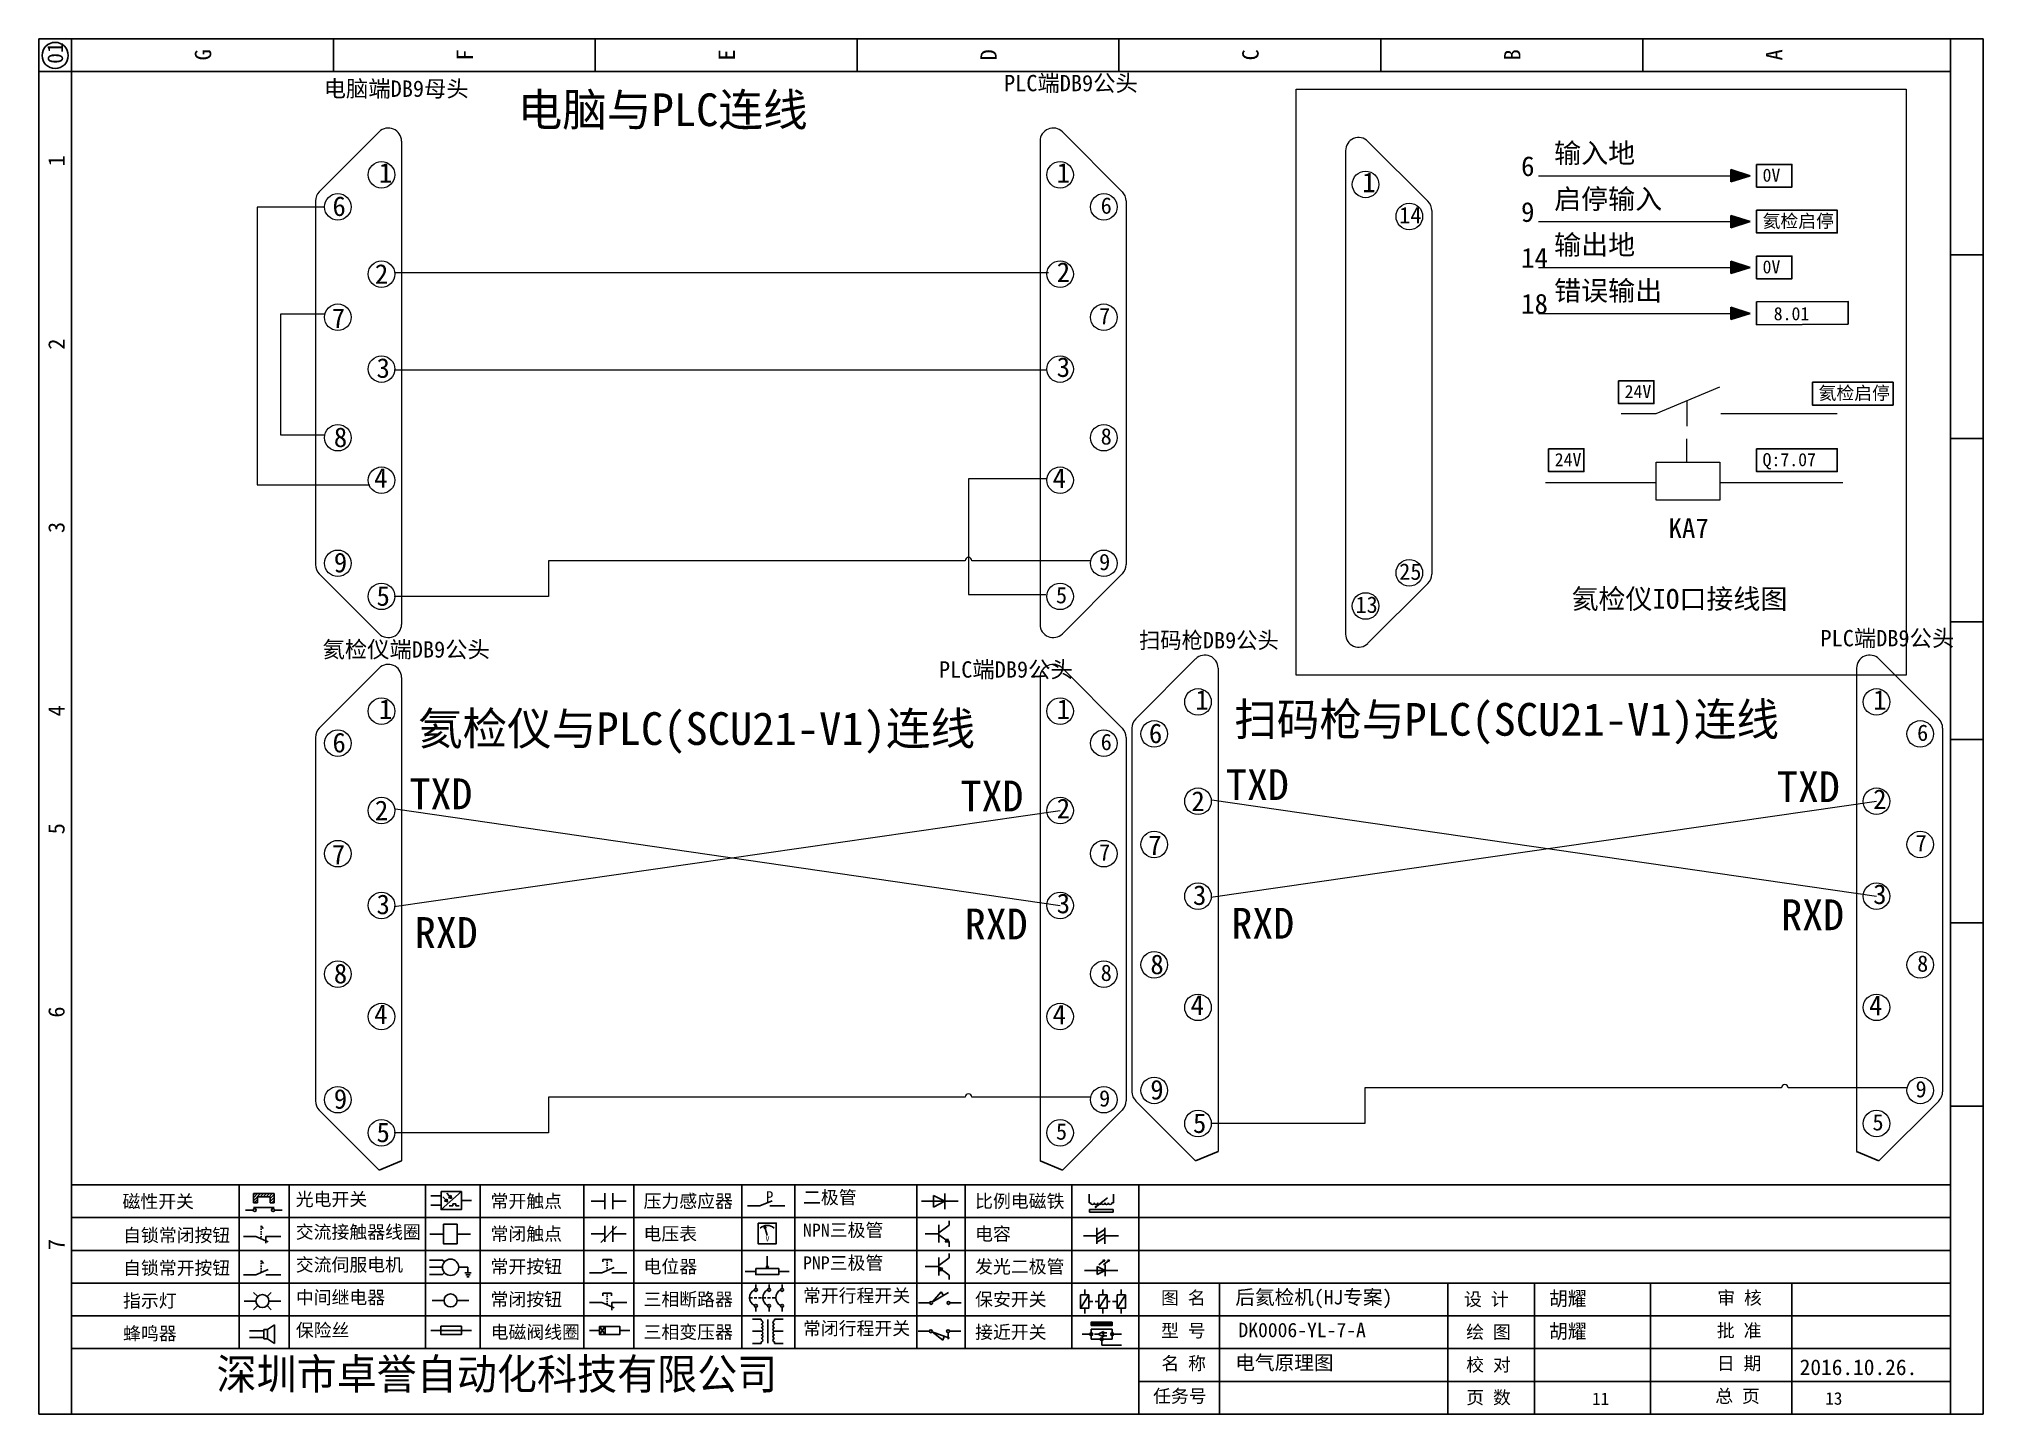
# Model space of a CAD drawing. Extents: x -5838 to -2107, y -921 to 708.
# Drawn here: x -3242.9 to -2945.9, y -785.7 to -575.7 of the extents above; entities that cross this region are included whole.
import ezdxf

# ---------------------------------------------------------------- set-up
doc = ezdxf.new("R2010")
doc.units = 0
doc.header["$MEASUREMENT"] = 0
doc.styles.add('样式 2', font='')
doc.styles.add('汉字', font='')
doc.styles.get('样式 2').set_extended_font_data('NSimSun')
doc.styles.get('汉字').set_extended_font_data('新宋体')

msp = doc.modelspace()

# ---------------------------------------------------------------- texts
at = {"linetype": 'ByBlock', "attachment_point": 1, "rotation": 90}
for s, insert, char_height, width in [('{\\fKaiTi_GB2312|b0|i0|c134|p0;01}', (-3241.63, -579.53), 2.4, 60.2542), ('{\\fKaiTi_GB2312|b0|i0|c134|p0;G}', (-3219.09, -579.02), 2.5, 5), ('{\\fKaiTi_GB2312|b0|i0|c134|p0;F}', (-3179.09, -579.02), 2.5, 5), ('{\\fKaiTi_GB2312|b0|i0|c134|p0;E}', (-3139.09, -579.02), 2.5, 5), ('{\\fKaiTi_GB2312|b0|i0|c134|p0;D}', (-3099.09, -579.02), 2.5, 5), ('{\\fKaiTi_GB2312|b0|i0|c134|p0;C}', (-3059.09, -579.02), 2.5, 5), ('{\\fKaiTi_GB2312|b0|i0|c134|p0;B}', (-3019.09, -579.02), 2.5, 5), ('{\\fKaiTi_GB2312|b0|i0|c134|p0;A}', (-2979.09, -579.02), 2.5, 5), ('{\\fKaiTi_GB2312|b0|i0|c134|p49;1}', (-3241.49, -595.19), 2.5, 11.7517), ('{\\fKaiTi_GB2312|b0|i0|c134|p49;2}', (-3241.49, -623.19), 2.5, 11.7517), ('{\\fKaiTi_GB2312|b0|i0|c134|p49;3}', (-3241.49, -651.19), 2.5, 11.7517), ('{\\fKaiTi_GB2312|b0|i0|c134|p49;4}', (-3241.49, -679.19), 2.5, 11.7517), ('{\\fKaiTi_GB2312|b0|i0|c134|p49;5}', (-3241.49, -697.19), 2.5, 11.7517), ('{\\fKaiTi_GB2312|b0|i0|c134|p49;6}', (-3241.49, -725.19), 2.5, 11.7517), ('{\\fKaiTi_GB2312|b0|i0|c134|p49;7}', (-3241.49, -760.69), 2.5, 11.7517)]:
    msp.add_mtext(s, dxfattribs=dict(at, insert=insert, char_height=char_height, width=width))
at = {"lineweight": 0, "attachment_point": 1}
for s, insert, char_height, width in [('{\\fSimSun|b0|i0|c134|p2;电脑端DB9母头}', (-3199.41, -582.08), 2.5, 25.2798), ('{\\fSimSun|b0|i0|c134|p2;PLC端DB9公头}', (-3095.48, -581.23), 2.5, 22.1916), ('{\\fSimSun|b0|i0|c134|p2;电脑与PLC连线}', (-3169.78, -584.05), 5, 74.3778), ('{\\fSimSun|b0|i0|c134|p2;氦检仪端DB9公头}', (-3199.59, -667.71), 2.5, 29.8754), ('扫码枪DB9公头', (-3074.86, -666.3), 2.5, 29.8754), ('{\\fSimSun|b0|i0|c134|p2;PLC端DB9公头}', (-2970.76, -665.99), 2.5, 35.5256), ('{\\fSimSun|b0|i0|c134|p2;PLC端DB9公头}', (-3105.42, -670.77), 2.5, 35.5256), ('扫码枪与PLC(SCU21-V1)连线', (-3060.31, -677.14), 5, 89.543), ('{\\fSimSun|b0|i0|c134|p2;氦检仪与PLC(SCU21-V1)连线}', (-3185.03, -678.55), 5, 89.543)]:
    msp.add_mtext(s, dxfattribs=dict(at, insert=insert, char_height=char_height, width=width))
at = {"color": 7, "char_height": 3.024, "attachment_point": 1}
for s, insert in [('{\\fSimSun|b0|i0|c134|p2;6}', (-3016.5, -593.65)), ('{\\fSimSun|b0|i0|c134|p2;输入地}', (-3011.45, -591.66)), ('{\\fSimSun|b0|i0|c134|p2;启停输入}', (-3011.45, -598.66)), ('{\\fSimSun|b0|i0|c134|p2;9}', (-3016.5, -600.65)), ('{\\fSimSun|b0|i0|c134|p2;输出地}', (-3011.45, -605.66)), ('{\\fSimSun|b0|i0|c134|p2;14}', (-3016.5, -607.65)), ('{\\fSimSun|b0|i0|c134|p2;18}', (-3016.5, -614.65)), ('{\\fSimSun|b0|i0|c134|p2;错误输出}', (-3011.45, -612.66)), ('KA7', (-2993.98, -648.94)), ('{\\fSimSun|b0|i0|c134|p2;氦检仪IO口接线图}', (-3008.8, -659.73))]:
    msp.add_mtext_dynamic_manual_height_columns(s, width=47.9244, gutter_width=12.5, heights=[0], dxfattribs=dict(at, insert=insert))
at = {"attachment_point": 1}
for s, insert, char_height, width in [('{\\fSimSun|b0|i0|c134|p2;1}', (-3190.98, -594.68), 3, 5.5583), ('{\\fSimSun|b0|i0|c134|p2;1}', (-3087.43, -594.68), 3, 5.5583), ('{\\fSimSun|b0|i0|c134|p2;1}', (-3040.76, -596.14), 3, 5.5583), ('{\\fSimSun|b0|i0|c134|p2;6}', (-3198.07, -599.78), 3, 5.5583), ('{\\fSimSun|b0|i0|c134|p2;6}', (-3080.72, -599.93), 2.5, 5.5583), ('{\\fSimSun|b0|i0|c134|p2;14}', (-3035.12, -601.4), 2.5, 5.5583), ('{\\fSimSun|b0|i0|c134|p2;2}', (-3191.59, -610.13), 3, 5.5583), ('{\\fSimSun|b0|i0|c134|p2;2}', (-3087.43, -609.85), 3, 5.5583), ('{\\fSimSun|b0|i0|c134|p2;7}', (-3198.17, -616.87), 3, 5.5583), ('{\\fSimSun|b0|i0|c134|p2;7}', (-3080.96, -616.8), 2.5, 5.5583), ('{\\fSimSun|b0|i0|c134|p2;3}', (-3191.34, -624.49), 3, 5.5583), ('{\\fSimSun|b0|i0|c134|p2;3}', (-3087.43, -624.35), 3, 5.5583), ('{\\fSimSun|b0|i0|c134|p2;8}', (-3197.86, -635.06), 3, 5.5583), ('{\\fSimSun|b0|i0|c134|p2;8}', (-3080.72, -635.18), 2.5, 5.5583), ('{\\fSimSun|b0|i0|c134|p2;4}', (-3191.7, -641.28), 3, 5.5583), ('{\\fSimSun|b0|i0|c134|p2;4}', (-3088.06, -641.32), 3, 5.5583), ('{\\fSimSun|b0|i0|c134|p2;9}', (-3197.86, -654.19), 3, 5.5583), ('{\\fSimSun|b0|i0|c134|p2;9}', (-3080.96, -654.36), 2.5, 5.5583), ('{\\fSimSun|b0|i0|c134|p2;25}', (-3035.12, -655.83), 2.5, 5.5583), ('{\\fSimSun|b0|i0|c134|p2;5}', (-3191.34, -659.3), 3, 5.5583), ('{\\fSimSun|b0|i0|c134|p2;5}', (-3087.55, -659.42), 2.5, 5.5583), ('{\\fSimSun|b0|i0|c134|p2;13}', (-3041.8, -660.88), 2.5, 5.5583), ('{\\fSimSun|b0|i0|c134|p2;1}', (-3190.98, -676.59), 3, 5.5583), ('{\\fSimSun|b0|i0|c134|p2;1}', (-3087.43, -676.59), 3, 5.5583), ('{\\fSimSun|b0|i0|c134|p2;1}', (-3066.26, -675.17), 3, 5.5583), ('{\\fSimSun|b0|i0|c134|p2;1}', (-2962.71, -675.17), 3, 5.5583), ('{\\fSimSun|b0|i0|c134|p2;6}', (-3198.07, -681.69), 3, 5.5583), ('{\\fSimSun|b0|i0|c134|p2;6}', (-3080.72, -681.84), 2.5, 5.5583), ('{\\fSimSun|b0|i0|c134|p2;6}', (-3073.35, -680.27), 3, 5.5583), ('{\\fSimSun|b0|i0|c134|p2;6}', (-2956, -680.43), 2.5, 5.5583), ('{\\fSimSun|b0|i0|c134|p2;2}', (-3087.43, -691.75), 3, 5.5583), ('{\\fSimSun|b0|i0|c134|p2;2}', (-3066.86, -690.62), 3, 5.5583), ('{\\fSimSun|b0|i0|c134|p2;2}', (-2962.71, -690.34), 3, 5.5583), ('{\\fSimSun|b0|i0|c134|p2;2}', (-3191.59, -692.04), 3, 5.5583), ('{\\fSimSun|b0|i0|c134|p2;7}', (-3073.45, -697.37), 3, 5.5583), ('{\\fSimSun|b0|i0|c134|p2;7}', (-2956.24, -697.29), 2.5, 5.5583), ('{\\fSimSun|b0|i0|c134|p2;7}', (-3198.17, -698.78), 3, 5.5583), ('{\\fSimSun|b0|i0|c134|p2;7}', (-3080.96, -698.71), 2.5, 5.5583), ('{\\fSimSun|b0|i0|c134|p2;3}', (-3191.34, -706.39), 3, 5.5583), ('{\\fSimSun|b0|i0|c134|p2;3}', (-3087.43, -706.25), 3, 5.5583), ('{\\fSimSun|b0|i0|c134|p2;3}', (-3066.62, -704.98), 3, 5.5583), ('{\\fSimSun|b0|i0|c134|p2;3}', (-2962.71, -704.84), 3, 5.5583), ('{\\fSimSun|b0|i0|c134|p2;8}', (-3073.13, -715.55), 3, 5.5583), ('{\\fSimSun|b0|i0|c134|p2;8}', (-2956, -715.68), 2.5, 5.5583), ('{\\fSimSun|b0|i0|c134|p2;8}', (-3197.86, -716.96), 3, 5.5583), ('{\\fSimSun|b0|i0|c134|p2;8}', (-3080.72, -717.09), 2.5, 5.5583), ('{\\fSimSun|b0|i0|c134|p2;4}', (-3191.7, -723.18), 3, 5.5583), ('{\\fSimSun|b0|i0|c134|p2;4}', (-3088.06, -723.23), 3, 5.5583), ('{\\fSimSun|b0|i0|c134|p2;4}', (-3066.98, -721.77), 3, 5.5583), ('{\\fSimSun|b0|i0|c134|p2;4}', (-2963.34, -721.82), 3, 5.5583), ('{\\fSimSun|b0|i0|c134|p2;9}', (-3197.86, -736.1), 3, 5.5583), ('{\\fSimSun|b0|i0|c134|p2;9}', (-3080.96, -736.27), 2.5, 5.5583), ('{\\fSimSun|b0|i0|c134|p2;9}', (-3073.14, -734.69), 3, 5.5583), ('{\\fSimSun|b0|i0|c134|p2;9}', (-2956.24, -734.86), 2.5, 5.5583), ('{\\fSimSun|b0|i0|c134|p2;5}', (-3191.34, -741.21), 3, 5.5583), ('{\\fSimSun|b0|i0|c134|p2;5}', (-3087.55, -741.33), 2.5, 5.5583), ('{\\fSimSun|b0|i0|c134|p2;5}', (-3066.62, -739.8), 3, 5.5583), ('{\\fSimSun|b0|i0|c134|p2;5}', (-2962.82, -739.91), 2.5, 5.5583), ('胡耀', (-3012.22, -766.98), 2.2, 75.3177), ('胡耀', (-3012.22, -771.98), 2.2, 75.3177), ('{\\fKaiTi_GB2312|b0|i0|c134|p49;电气原理图}', (-3060.15, -776.78), 2.2, 75.3177), ('{\\fKaiTi_GB2312|b0|i0|c134|p49;2016.10.26.}', (-2973.94, -777.37), 2.4, 60.2542), ('{\\fKaiTi_GB2312|b0|i0|c134|p49;11}', (-3005.65, -782.43), 1.92, 75.3177), ('{\\fKaiTi_GB2312|b0|i0|c134|p49;13}', (-2970.03, -782.38), 1.92, 75.3177)]:
    msp.add_mtext(s, dxfattribs=dict(at, insert=insert, char_height=char_height, width=width))
for s, insert, char_height, width, style in [('0V', (-2979.61, -595.54), 2, 11.5248, '样式 2'), ('氦检启停', (-2979.61, -602.54), 2, 11.5248, '样式 2'), ('0V', (-2979.61, -609.54), 2, 11.5248, '样式 2'), ('8.01', (-2977.91, -616.69), 2, 11.5248, '样式 2'), ('24V', (-3000.68, -628.59), 2, 11.5248, '样式 2'), ('氦检启停', (-2971.06, -628.81), 2, 11.5248, '样式 2'), ('24V', (-3011.36, -638.98), 2, 11.5248, '样式 2'), ('Q:7.07', (-2979.61, -638.98), 2, 11.5248, '样式 2'), ('后氦检机(HJ专案)', (-3060.15, -766.79), 2.2, 75.3177, '汉字'), ('{\\fKaiTi_GB2312|b0|i0|c134|p49;DK0006-YL-7-A}', (-3059.67, -771.79), 2.2, 75.3177, '汉字')]:
    msp.add_mtext(s, dxfattribs=dict(at, insert=insert, char_height=char_height, width=width, style=style))
at = {"color": 0, "lineweight": -2, "attachment_point": 1}
for s, insert, char_height, width in [('TXD', (-3186.3, -688.66), 4.706, 12.1004), ('TXD', (-3102.13, -688.99), 4.706, 12.1004), ('TXD', (-3061.58, -687.25), 4.706, 12.1004), ('TXD', (-2977.41, -687.58), 4.706, 12.1004), ('RXD', (-3101.48, -708.54), 4.706, 12.1004), ('RXD', (-3060.76, -708.43), 4.706, 12.1004), ('RXD', (-2976.76, -707.13), 4.706, 12.1004), ('RXD', (-3185.49, -709.84), 4.706, 12.1004), ('深圳市卓誉自动化科技有限公司', (-3215.78, -777.26), 4.7064, 96.1138)]:
    msp.add_mtext(s, dxfattribs=dict(at, insert=insert, char_height=char_height, width=width))
at = {"char_height": 2, "attachment_point": 1, "style": '汉字'}
for s, insert in [('{\\fKaiTi_GB2312|b0|i0|c134|p49;二极管}', (-3126.19, -751.64)), ('{\\fKaiTi_GB2312|b0|i0|c134|p49;磁性开关}', (-3230.14, -752.26)), ('{\\fKaiTi_GB2312|b0|i0|c134|p49;光电开关}', (-3203.67, -751.92)), ('{\\fKaiTi_GB2312|b0|i0|c134|p49;常开触点}', (-3173.91, -752.21)), ('{\\fKaiTi_GB2312|b0|i0|c134|p49;压力感应器}', (-3150.55, -752.2)), ('{\\fKaiTi_GB2312|b0|i0|c134|p49;比例电磁铁}', (-3099.9, -752.21)), ('{\\fKaiTi_GB2312|b0|i0|c134|p49;自锁常闭按钮}', (-3230.06, -757.42)), ('{\\fKaiTi_GB2312|b0|i0|c134|p49;交流接触器线圈}', (-3203.67, -756.92)), ('{\\fKaiTi_GB2312|b0|i0|c134|p49;常闭触点}', (-3173.91, -757.21)), ('{\\fKaiTi_GB2312|b0|i0|c134|p49;电压表}', (-3150.55, -757.2)), ('{\\fKaiTi_GB2312|b0|i0|c134|p49;NPN三极管}', (-3126.19, -756.64)), ('{\\fKaiTi_GB2312|b0|i0|c134|p49;电容}', (-3099.9, -757.21)), ('{\\fKaiTi_GB2312|b0|i0|c134|p49;自锁常开按钮}', (-3230.06, -762.42)), ('{\\fKaiTi_GB2312|b0|i0|c134|p49;交流伺服电机}', (-3203.67, -761.92)), ('{\\fKaiTi_GB2312|b0|i0|c134|p49;常开按钮}', (-3173.91, -762.21)), ('{\\fKaiTi_GB2312|b0|i0|c134|p49;电位器}', (-3150.55, -762.2)), ('{\\fKaiTi_GB2312|b0|i0|c134|p49;PNP三极管}', (-3126.19, -761.64)), ('{\\fKaiTi_GB2312|b0|i0|c134|p49;发光二极管}', (-3099.9, -762.21)), ('{\\fKaiTi_GB2312|b0|i0|c134|p49;指示灯}', (-3230.06, -767.42)), ('{\\fKaiTi_GB2312|b0|i0|c134|p49;中间继电器}', (-3203.67, -766.92)), ('{\\fKaiTi_GB2312|b0|i0|c134|p49;常闭按钮}', (-3173.91, -767.21)), ('{\\fKaiTi_GB2312|b0|i0|c134|p49;三相断路器}', (-3150.55, -767.2)), ('{\\fKaiTi_GB2312|b0|i0|c134|p49;常开行程开关}', (-3126.19, -766.64)), ('{\\fKaiTi_GB2312|b0|i0|c134|p49;保安开关}', (-3099.9, -767.21)), ('{\\fKaiTi_GB2312|b0|i0|c134|p0;图 名}', (-3071.5, -766.98)), ('{\\fKaiTi_GB2312|b0|i0|c134|p0;设 计}', (-3025.21, -767.19)), ('{\\fKaiTi_GB2312|b0|i0|c134|p0;审 核}', (-2986.53, -766.98)), ('{\\fKaiTi_GB2312|b0|i0|c134|p49;蜂鸣器}', (-3230.06, -772.42)), ('{\\fKaiTi_GB2312|b0|i0|c134|p49;保险丝}', (-3203.67, -771.92)), ('{\\fKaiTi_GB2312|b0|i0|c134|p49;电磁阀线圈}', (-3173.91, -772.21)), ('{\\fKaiTi_GB2312|b0|i0|c134|p49;三相变压器}', (-3150.55, -772.2)), ('{\\fKaiTi_GB2312|b0|i0|c134|p49;常闭行程开关}', (-3126.19, -771.64)), ('{\\fKaiTi_GB2312|b0|i0|c134|p49;接近开关}', (-3099.9, -772.21)), ('{\\fKaiTi_GB2312|b0|i0|c134|p0;型 号}', (-3071.5, -771.98)), ('{\\fKaiTi_GB2312|b0|i0|c134|p0;绘 图}', (-3024.88, -772.19)), ('{\\fKaiTi_GB2312|b0|i0|c134|p0;批 准}', (-2986.6, -771.98)), ('{\\fKaiTi_GB2312|b0|i0|c134|p0;名 称}', (-3071.45, -776.98)), ('{\\fKaiTi_GB2312|b0|i0|c134|p0;校 对}', (-3024.88, -777.19)), ('{\\fKaiTi_GB2312|b0|i0|c134|p0;日 期}', (-2986.6, -776.98)), ('{\\fKaiTi_GB2312|b0|i0|c134|p0;任务号}', (-3072.72, -781.98)), ('{\\fKaiTi_GB2312|b0|i0|c134|p0;页 数}', (-3024.88, -782.19)), ('{\\fKaiTi_GB2312|b0|i0|c134|p0;总 页}', (-2986.83, -781.98))]:
    msp.add_mtext(s, dxfattribs=dict(at, insert=insert))

# ---------------------------------------------------------------- blocks, each defined once
blk = doc.blocks.new('磁性开关')
at = {"linetype": 'ByBlock'}
h = blk.add_hatch(dxfattribs=at)
h.set_pattern_fill('ANSI31', color=256, scale=0.1, style=0)
h.set_pattern_definition([(45, (0, 0), (-0.224506403, 0.224506403), [])])
h.paths.add_polyline_path([(-1907.69, -775.29), (-1910.88, -775.29), (-1910.88, -776.69), (-1910.25, -776.69), (-1910.25, -775.79), (-1908.31, -775.79), (-1908.31, -776.69), (-1907.69, -776.69)])
for p, q in [((-1910.91, -777.81), (-1912.09, -777.81)), ((-1910.88, -776.69), (-1910.88, -775.29)), ((-1910.88, -775.29), (-1907.69, -775.29)), ((-1910.88, -776.69), (-1910.25, -776.69)), ((-1910.88, -777.39), (-1907.69, -777.39)), ((-1910.25, -776.69), (-1910.25, -775.79)), ((-1910.25, -775.79), (-1908.31, -775.79)), ((-1908.31, -776.69), (-1908.31, -775.79)), ((-1908.31, -776.69), (-1907.69, -776.69)), ((-1907.69, -775.29), (-1907.69, -776.69)), ((-1907.66, -777.81), (-1906.48, -777.81))]:
    blk.add_line(p, q, dxfattribs=at)
for centre in [(-1910.68, -777.81), (-1907.88, -777.81)]:
    blk.add_circle(centre, 0.225, dxfattribs=at)
blk = doc.blocks.new('*U114')
at = {"linetype": 'ByBlock'}
for p, q in [((-1909.23, -780.45), (-1909.23, -780.67)), ((-1909.23, -780.45), (-1908.92, -780.84)), ((-1909.23, -780.84), (-1909.23, -781.05)), ((-1911.92, -782.07), (-1910.06, -782.07)), ((-1910.06, -782.07), (-1908.18, -782.88)), ((-1909.23, -781.23), (-1909.23, -781.44)), ((-1909.23, -781.61), (-1909.23, -781.83)), ((-1909.23, -782), (-1909.23, -782.21)), ((-1909.23, -782.38), (-1909.23, -782.43)), ((-1908.52, -783.07), (-1908.52, -782.07)), ((-1906.25, -782.07), (-1908.52, -782.07))]:
    blk.add_line(p, q, dxfattribs=at)
blk = doc.blocks.new('*U115')
at = {"linetype": 'ByBlock'}
for p, q in [((-1911.92, -792.89), (-1910.06, -792.89)), ((-1910.06, -792.89), (-1908.18, -792.08)), ((-1908.88, -791.17), (-1909.23, -790.71)), ((-1909.23, -790.71), (-1909.23, -790.92)), ((-1909.23, -791.09), (-1909.23, -791.31)), ((-1909.23, -791.48), (-1909.23, -791.69)), ((-1909.23, -791.86), (-1909.23, -792.08)), ((-1909.23, -792.25), (-1909.23, -792.47)), ((-1906.25, -792.89), (-1908.52, -792.89))]:
    blk.add_line(p, q, dxfattribs=at)
blk = doc.blocks.new('蜂鸣器')
at = {"linetype": 'ByBlock'}
for p, q in [((-1907.17, -795.53), (-1908.25, -796.26)), ((-1907.17, -795.53), (-1907.17, -798.41)), ((-1908.8, -796.48), (-1911.01, -796.48)), ((-1908.8, -797.46), (-1911.01, -797.46)), ((-1908.25, -796.26), (-1908.8, -796.26)), ((-1908.8, -797.68), (-1908.8, -796.26)), ((-1908.25, -797.68), (-1908.8, -797.68)), ((-1908.25, -797.68), (-1908.25, -796.26)), ((-1907.17, -798.41), (-1908.25, -797.68))]:
    blk.add_line(p, q, dxfattribs=at)
blk = doc.blocks.new('指示灯')
at = {"linetype": 'ByBlock'}
for p, q in [((-1854.25, -776.92), (-1856.06, -776.92)), ((-1854.62, -775.59), (-1853.97, -776.23)), ((-1854.62, -778.25), (-1853.97, -777.61)), ((-1851.9, -775.59), (-1852.54, -776.23)), ((-1851.9, -778.25), (-1852.54, -777.61)), ((-1852.26, -776.92), (-1850.45, -776.92))]:
    blk.add_line(p, q, dxfattribs=at)
blk.add_circle((-1853.26, -776.92), 0.992, dxfattribs=at)
blk = doc.blocks.new('光电开关')
at = {"linetype": 'ByBlock'}
h = blk.add_hatch(dxfattribs=at)
h.set_pattern_fill('ANSI31', color=256, scale=0.01, style=0)
h.set_pattern_definition([(45, (0.172267, 0), (-0.0224506403, 0.0224506403), [])])
h.paths.add_polyline_path([(-1882.44, -776.34), (-1882.5, -775.91), (-1882.68, -776.07)])
h.paths.add_polyline_path([(-1882.44, -776.34), (-1882.68, -776.07), (-1882.86, -776.23)])
h.paths.add_polyline_path([(-1883.11, -776.45), (-1883.29, -776.61), (-1883.05, -776.88)])
h.paths.add_polyline_path([(-1883.29, -776.61), (-1883.47, -776.77), (-1883.05, -776.88)])
for p, q in [((-1884.01, -775.96), (-1885.56, -775.96)), ((-1884.01, -777.39), (-1885.56, -777.39)), ((-1880.91, -775.3), (-1884.01, -778.05)), ((-1883.75, -776.09), (-1883.05, -776.88)), ((-1883.11, -776.45), (-1883.47, -776.77)), ((-1883.05, -776.88), (-1883.47, -776.77)), ((-1883.14, -775.55), (-1882.44, -776.34)), ((-1883.05, -776.88), (-1883.11, -776.45)), ((-1882.5, -775.91), (-1882.86, -776.23)), ((-1882.44, -776.34), (-1882.86, -776.23)), ((-1882.78, -777.47), (-1882.23, -777.47)), ((-1882.44, -776.34), (-1882.5, -775.91)), ((-1882.23, -777.47), (-1882.23, -777.14)), ((-1882.23, -777.14), (-1881.78, -777.14)), ((-1881.78, -777.47), (-1881.78, -777.14)), ((-1881.23, -777.47), (-1881.78, -777.47)), ((-1879.37, -776.67), (-1880.91, -776.67))]:
    blk.add_line(p, q, dxfattribs=at)
blk.add_lwpolyline([(-1884.01, -775.3), (-1880.91, -775.3), (-1880.91, -778.05), (-1884.01, -778.05)], close=True, dxfattribs=at)
blk = doc.blocks.new('交流接触器线圈')
at = {"linetype": 'ByBlock'}
for p, q in [((-1880.82, -781.77), (-1882.87, -781.77)), ((-1878.72, -781.77), (-1876.67, -781.77))]:
    blk.add_line(p, q, dxfattribs=at)
blk.add_lwpolyline([(-1880.82, -780.28), (-1878.72, -780.28), (-1878.72, -783.26), (-1880.82, -783.26)], close=True, dxfattribs=at)
blk = doc.blocks.new('交流伺服电机')
at = {"linetype": 'ByBlock'}
for p, q in [((-1880.97, -785.75), (-1882.94, -785.75)), ((-1880.97, -786.85), (-1882.94, -786.85)), ((-1880.97, -785.75), (-1880.65, -786.03)), ((-1878.49, -786.85), (-1877.07, -786.85)), ((-1877.07, -786.85), (-1877.07, -787.72)), ((-1880.97, -787.94), (-1882.94, -787.94)), ((-1880.97, -787.94), (-1880.65, -787.67)), ((-1877.54, -787.72), (-1876.59, -787.72)), ((-1877.38, -788.01), (-1876.75, -788.01)), ((-1877.23, -788.29), (-1876.9, -788.29))]:
    blk.add_line(p, q, dxfattribs=at)
blk.add_circle((-1879.73, -786.85), 1.24, dxfattribs=at)
blk = doc.blocks.new('中间继电器')
at = {"linetype": 'ByBlock'}
for p, q in [((-1880.72, -791.92), (-1882.54, -791.92)), ((-1878.74, -791.92), (-1876.92, -791.92))]:
    blk.add_line(p, q, dxfattribs=at)
blk.add_circle((-1879.73, -791.92), 0.992, dxfattribs=at)
blk = doc.blocks.new('保险丝')
at = {"linetype": 'ByBlock'}
blk.add_line((-1882.72, -796.49), (-1876.55, -796.49), dxfattribs=at)
blk.add_lwpolyline([(-1881.2, -795.86), (-1878.06, -795.86), (-1878.06, -797.12), (-1881.2, -797.12)], close=True, dxfattribs=at)
blk = doc.blocks.new('常开按钮')
at = {"linetype": 'ByBlock'}
for p, q in [((-1910.06, -787.73), (-1908.18, -786.93)), ((-1909.9, -785.68), (-1908.56, -785.68)), ((-1909.9, -785.68), (-1909.9, -786.07)), ((-1909.23, -785.68), (-1909.23, -785.89)), ((-1909.23, -786.06), (-1909.23, -786.28)), ((-1909.23, -786.45), (-1909.23, -786.67)), ((-1909.23, -786.84), (-1909.23, -787.05)), ((-1908.56, -785.68), (-1908.56, -786.07)), ((-1911.92, -787.73), (-1910.06, -787.73)), ((-1909.23, -787.22), (-1909.23, -787.38)), ((-1906.25, -787.73), (-1908.52, -787.73))]:
    blk.add_line(p, q, dxfattribs=at)
blk = doc.blocks.new('常开触点')
at = {"linetype": 'ByBlock'}
for p, q in [((-1853.82, -782.99), (-1853.82, -780.56)), ((-1852.6, -782.99), (-1852.6, -780.56)), ((-1853.82, -781.77), (-1855.88, -781.77)), ((-1852.6, -781.77), (-1850.55, -781.77))]:
    blk.add_line(p, q, dxfattribs=at)
blk = doc.blocks.new('常闭触点')
at = {"linetype": 'ByBlock'}
for p, q in [((-1853.82, -786.77), (-1855.88, -786.77)), ((-1852.01, -785.66), (-1854.43, -788.1)), ((-1853.82, -787.99), (-1853.82, -785.56)), ((-1852.6, -787.99), (-1852.6, -785.56)), ((-1852.6, -786.77), (-1850.55, -786.77))]:
    blk.add_line(p, q, dxfattribs=at)
blk = doc.blocks.new('常闭按钮')
at = {"linetype": 'ByBlock'}
for p, q in [((-1856.13, -792.28), (-1854.28, -792.28)), ((-1854.28, -792.28), (-1852.4, -793.09)), ((-1854.11, -790.83), (-1852.77, -790.83)), ((-1854.11, -790.83), (-1854.11, -791.22)), ((-1853.44, -790.83), (-1853.44, -791.04)), ((-1853.44, -791.21), (-1853.44, -791.43)), ((-1853.44, -791.6), (-1853.44, -791.82)), ((-1853.44, -791.99), (-1853.44, -792.2)), ((-1853.44, -792.37), (-1853.44, -792.53)), ((-1852.77, -790.83), (-1852.77, -791.22)), ((-1850.47, -792.28), (-1852.73, -792.28)), ((-1852.73, -792.28), (-1852.73, -793.43))]:
    blk.add_line(p, q, dxfattribs=at)
blk = doc.blocks.new('电磁阀线圈')
at = {"linetype": 'ByBlock'}
for p, q in [((-1854.61, -795.92), (-1853.75, -797.16)), ((-1853.75, -795.92), (-1854.61, -797.16)), ((-1853.75, -795.92), (-1853.75, -797.16)), ((-1854.61, -796.54), (-1856.17, -796.54)), ((-1851.53, -796.54), (-1849.97, -796.54))]:
    blk.add_line(p, q, dxfattribs=at)
blk.add_lwpolyline([(-1854.61, -795.92), (-1851.53, -795.92), (-1851.53, -797.16), (-1854.61, -797.16)], close=True, dxfattribs=at)
blk = doc.blocks.new('电压表')
at = {"linetype": 'ByBlock'}
for p, q in [((-1814.84, -780.75), (-1814.91, -781.13)), ((-1814.6, -781.05), (-1814.91, -781.13)), ((-1814.84, -780.75), (-1814.46, -782.26)), ((-1814.84, -780.75), (-1814.6, -781.05))]:
    blk.add_line(p, q, dxfattribs=at)
blk.add_lwpolyline([(-1815.84, -780.34), (-1813.07, -780.34), (-1813.07, -783.49), (-1815.84, -783.49)], close=True, dxfattribs=at)
blk.add_arc((-1814.46, -782.26), 1.56, 46.8313, 133.1687, dxfattribs=at)
at = {"linetype": 'ByBlock', "insert": (-1814.7, -782.39), "char_height": 0.75, "width": 0.6768, "attachment_point": 1}
blk.add_mtext('V', dxfattribs=at)
blk = doc.blocks.new('电位器')
at = {"linetype": 'ByBlock'}
for p, q in [((-1814.45, -787.3), (-1814.62, -786.96)), ((-1814.62, -786.96), (-1814.27, -786.96)), ((-1814.45, -787.3), (-1814.45, -785.39)), ((-1814.45, -787.3), (-1814.27, -786.96)), ((-1816.21, -787.75), (-1817.79, -787.75)), ((-1812.68, -787.75), (-1811.1, -787.75))]:
    blk.add_line(p, q, dxfattribs=at)
blk.add_lwpolyline([(-1816.21, -787.3), (-1812.68, -787.3), (-1812.68, -788.2), (-1816.21, -788.2)], close=True, dxfattribs=at)
blk = doc.blocks.new('三相断路器')
at = {"linetype": 'ByBlock'}
for p, q in [((-1816.17, -790.33), (-1816.17, -789.7)), ((-1814.17, -790.33), (-1814.17, -789.7)), ((-1812.18, -790.33), (-1812.18, -789.7)), ((-1817.14, -791.74), (-1816.72, -791.74)), ((-1816.45, -791.74), (-1816.03, -791.74)), ((-1815.76, -791.74), (-1815.34, -791.74)), ((-1815.07, -791.74), (-1814.65, -791.74)), ((-1814.38, -791.74), (-1813.96, -791.74)), ((-1813.69, -791.74), (-1813.27, -791.74)), ((-1816.17, -793.19), (-1816.17, -793.83)), ((-1814.17, -793.19), (-1814.17, -793.83)), ((-1812.18, -793.19), (-1812.18, -793.83))]:
    blk.add_line(p, q, dxfattribs=at)
for centre in [(-1816.17, -790.55), (-1816.17, -792.98), (-1814.17, -790.55), (-1814.17, -792.98), (-1812.18, -790.55), (-1812.18, -792.98)]:
    blk.add_circle(centre, 0.219, dxfattribs=at)
for centre in [(-1815.81, -791.74), (-1813.82, -791.74), (-1811.83, -791.74)]:
    blk.add_arc(centre, 1.32, 115.5791, 244.4209, dxfattribs=at)
blk = doc.blocks.new('三相变压器')
at = {"linetype": 'ByBlock'}
for p, q in [((-1816.69, -795.03), (-1815.37, -795.03)), ((-1815.37, -795.03), (-1815.37, -795.24)), ((-1814.34, -798.7), (-1814.34, -795.04)), ((-1812, -795.03), (-1813.32, -795.03)), ((-1813.32, -795.03), (-1813.32, -795.24)), ((-1816.69, -796.87), (-1815.37, -796.87)), ((-1816.69, -798.71), (-1815.37, -798.71)), ((-1815.37, -798.71), (-1815.37, -798.5)), ((-1812, -796.87), (-1813.32, -796.87)), ((-1813.32, -798.71), (-1813.32, -798.5)), ((-1812, -798.71), (-1813.32, -798.71))]:
    blk.add_line(p, q, dxfattribs=at)
for centre, start, end in [((-1815.37, -795.51), 270, 90), ((-1815.37, -796.06), 270, 90), ((-1813.32, -795.51), 90, 270), ((-1813.32, -796.06), 90, 270), ((-1815.37, -796.6), 270, 90), ((-1815.37, -797.14), 270, 90), ((-1815.37, -797.68), 270, 90), ((-1815.37, -798.23), 270, 90), ((-1813.32, -796.6), 90, 270), ((-1813.32, -797.14), 90, 270), ((-1813.32, -797.68), 90, 270), ((-1813.32, -798.23), 90, 270)]:
    blk.add_arc(centre, 0.271, start, end, dxfattribs=at)
blk = doc.blocks.new('压力感应器')
at = {"linetype": 'ByBlock'}
for p, q in [((-1817.44, -777.73), (-1815.59, -777.73)), ((-1815.59, -777.73), (-1813.71, -776.93)), ((-1811.78, -777.73), (-1814.05, -777.73))]:
    blk.add_line(p, q, dxfattribs=at)
at = {"linetype": 'ByBlock', "insert": (-1814.65, -775.48), "char_height": 1.68, "width": 1.2242, "attachment_point": 1}
blk.add_mtext('{\\fNSimSun|b0|i0|c134|p49;P}', dxfattribs=at)
blk = doc.blocks.new('二极管')
at = {"linetype": 'ByBlock'}
for p, q in [((-1787.52, -776.77), (-1781.92, -776.77)), ((-1783.97, -776.77), (-1785.69, -775.9)), ((-1785.69, -775.9), (-1785.69, -777.65)), ((-1783.97, -776.77), (-1785.69, -777.65)), ((-1783.97, -777.99), (-1783.97, -775.56))]:
    blk.add_line(p, q, dxfattribs=at)
blk = doc.blocks.new('NPN三极管')
at = {"linetype": 'ByBlock'}
for p, q in [((-1785.73, -780.61), (-1785.73, -783.32)), ((-1785.73, -781.82), (-1784.15, -780.66)), ((-1784.15, -780.66), (-1784.15, -779.98)), ((-1785.73, -781.97), (-1787.81, -781.97)), ((-1785.73, -782.11), (-1784.15, -783.27)), ((-1784.41, -782.73), (-1784.74, -783.18)), ((-1784.15, -783.27), (-1784.74, -783.18)), ((-1784.15, -783.27), (-1784.41, -782.73)), ((-1784.15, -783.27), (-1784.15, -783.96))]:
    blk.add_line(p, q, dxfattribs=at)
blk = doc.blocks.new('PNP三极管')
at = {"linetype": 'ByBlock'}
for p, q in [((-1784.9, -786.74), (-1786.98, -786.74)), ((-1784.9, -785.38), (-1784.9, -788.09)), ((-1784.9, -786.59), (-1783.32, -785.43)), ((-1784.9, -786.88), (-1783.32, -788.04)), ((-1784.9, -786.88), (-1784.31, -786.97)), ((-1784.9, -786.88), (-1784.64, -787.42)), ((-1784.31, -786.97), (-1784.64, -787.42)), ((-1783.32, -785.43), (-1783.32, -784.75)), ((-1783.32, -788.04), (-1783.32, -788.73))]:
    blk.add_line(p, q, dxfattribs=at)
blk = doc.blocks.new('常开行程开关')
at = {"linetype": 'ByBlock'}
for p, q in [((-1786.29, -792.3), (-1788.01, -792.3)), ((-1785.89, -792.17), (-1784.52, -790.62)), ((-1785.89, -792.17), (-1783.43, -790.72)), ((-1784.52, -790.62), (-1784.19, -791.17)), ((-1781.48, -792.3), (-1783.21, -792.3))]:
    blk.add_line(p, q, dxfattribs=at)
for centre in [(-1786.07, -792.3), (-1783.42, -792.3)]:
    blk.add_circle(centre, 0.219, dxfattribs=at)
blk = doc.blocks.new('常闭行程开关')
at = {"linetype": 'ByBlock'}
for p, q in [((-1786.34, -796.62), (-1788.07, -796.62)), ((-1785.93, -796.72), (-1783.25, -797.7)), ((-1785.93, -796.72), (-1784.3, -798)), ((-1784.3, -798), (-1784.08, -797.4)), ((-1783.48, -796.84), (-1783.48, -797.85)), ((-1781.54, -796.62), (-1783.26, -796.62))]:
    blk.add_line(p, q, dxfattribs=at)
for centre in [(-1786.12, -796.62), (-1783.48, -796.62)]:
    blk.add_circle(centre, 0.219, dxfattribs=at)
blk = doc.blocks.new('电容')
at = {"linetype": 'ByBlock'}
for p, q in [((-1756.08, -782.99), (-1756.08, -780.56)), ((-1754.86, -780.79), (-1756.08, -781.55)), ((-1754.86, -782.99), (-1754.86, -780.56)), ((-1756.08, -781.77), (-1758.13, -781.77)), ((-1754.86, -781.44), (-1756.08, -782.2)), ((-1754.86, -781.99), (-1756.08, -782.75)), ((-1754.86, -781.77), (-1752.81, -781.77))]:
    blk.add_line(p, q, dxfattribs=at)
blk = doc.blocks.new('发光二极管')
at = {"linetype": 'ByBlock'}
for p, q in [((-1758.01, -786.77), (-1752.89, -786.77)), ((-1754.84, -786.77), (-1756.04, -786.16)), ((-1756.04, -786.16), (-1756.04, -787.39)), ((-1754.84, -786.77), (-1756.04, -787.39)), ((-1755.78, -785.92), (-1754.89, -785.14)), ((-1754.89, -785.14), (-1755.2, -785.22)), ((-1755.2, -785.22), (-1755.01, -785.43)), ((-1755.08, -785.92), (-1754.18, -785.14)), ((-1754.89, -785.14), (-1755.01, -785.43)), ((-1754.84, -787.63), (-1754.84, -785.92)), ((-1754.18, -785.14), (-1754.49, -785.22)), ((-1754.49, -785.22), (-1754.31, -785.43)), ((-1754.18, -785.14), (-1754.31, -785.43))]:
    blk.add_line(p, q, dxfattribs=at)
blk = doc.blocks.new('比例电磁阀')
at = {"linetype": 'ByBlock'}
for p, q in [((-1757.26, -775.38), (-1757.26, -776.71)), ((-1757.26, -776.71), (-1757.05, -776.71)), ((-1753.6, -777.73), (-1757.25, -777.73)), ((-1757.25, -778.13), (-1757.25, -777.73)), ((-1753.6, -778.13), (-1757.25, -778.13)), ((-1754.5, -775.98), (-1756.35, -777.44)), ((-1756.35, -777.44), (-1756.25, -777.25)), ((-1756.35, -777.44), (-1756.15, -777.38)), ((-1756.15, -777.38), (-1756.25, -777.25)), ((-1753.58, -776.71), (-1753.8, -776.71)), ((-1753.6, -777.73), (-1753.6, -778.13)), ((-1753.58, -775.38), (-1753.58, -776.71))]:
    blk.add_line(p, q, dxfattribs=at)
for centre in [(-1756.78, -776.71), (-1756.24, -776.71), (-1755.7, -776.71), (-1755.15, -776.71), (-1754.61, -776.71), (-1754.07, -776.71)]:
    blk.add_arc(centre, 0.271, 180, 0, dxfattribs=at)
blk = doc.blocks.new('保安开关')
at = {"linetype": 'ByBlock'}
for p, q in [((-1757.96, -790.79), (-1757.96, -789.97)), ((-1755.17, -790.79), (-1755.17, -789.97)), ((-1752.39, -790.79), (-1752.39, -789.97)), ((-1757.33, -790.79), (-1758.6, -792.81)), ((-1757.96, -792.81), (-1757.96, -793.62)), ((-1757.33, -791.8), (-1756.72, -791.8)), ((-1756.35, -791.8), (-1755.89, -791.8)), ((-1754.54, -790.79), (-1755.81, -792.81)), ((-1755.17, -792.81), (-1755.17, -793.62)), ((-1754.52, -791.8), (-1754.06, -791.8)), ((-1753.69, -791.8), (-1753.08, -791.8)), ((-1751.75, -790.79), (-1753.02, -792.81)), ((-1752.39, -792.81), (-1752.39, -793.62))]:
    blk.add_line(p, q, dxfattribs=at)
for points in [[(-1758.6, -790.79), (-1757.33, -790.79), (-1757.33, -792.81), (-1758.6, -792.81)], [(-1755.81, -790.79), (-1754.54, -790.79), (-1754.54, -792.81), (-1755.81, -792.81)], [(-1753.02, -790.79), (-1751.75, -790.79), (-1751.75, -792.81), (-1753.02, -792.81)]]:
    blk.add_lwpolyline(points, close=True, dxfattribs=at)
blk = doc.blocks.new('接近开关')
at = {"linetype": 'ByBlock'}
h = blk.add_hatch(dxfattribs=at)
h.set_pattern_fill('ANSI31', color=256, scale=0.01, style=0)
h.set_pattern_definition([(45, (-89.131516, -30.795668), (-0.0224506403, 0.0224506403), [])])
h.paths.add_polyline_path([(-1513.76, -1123.35), (-1513.76, -1122.85), (-1516.96, -1122.85), (-1516.96, -1123.35)])
for p, q in [((-1517.18, -1124.71), (-1518.36, -1124.71)), ((-1516.96, -1123.35), (-1516.96, -1122.85)), ((-1516.96, -1122.85), (-1513.76, -1122.85)), ((-1516.96, -1123.35), (-1513.76, -1123.35)), ((-1516.96, -1123.95), (-1513.76, -1123.95)), ((-1516.96, -1123.95), (-1516.96, -1125.47)), ((-1516.96, -1125.47), (-1513.76, -1125.47)), ((-1515.91, -1124.71), (-1516.45, -1124.71)), ((-1515.11, -1124.31), (-1515.91, -1124.71)), ((-1515.11, -1125.11), (-1515.91, -1124.71)), ((-1515.33, -1124.53), (-1515.17, -1124.53)), ((-1515.33, -1124.88), (-1515.17, -1124.88)), ((-1515.25, -1124.45), (-1515.25, -1124.61)), ((-1515.11, -1124.31), (-1515.11, -1125.11)), ((-1515.11, -1124.48), (-1514.58, -1124.48)), ((-1515.11, -1124.94), (-1514.58, -1124.94)), ((-1513.76, -1122.85), (-1513.76, -1123.35)), ((-1513.76, -1123.95), (-1513.76, -1125.47)), ((-1513.54, -1124.71), (-1512.36, -1124.71)), ((-1515.36, -1125.69), (-1515.36, -1126.36)), ((-1515.36, -1126.36), (-1512.36, -1126.36))]:
    blk.add_line(p, q, dxfattribs=at)
for centre in [(-1516.96, -1124.71), (-1515.36, -1125.47), (-1513.76, -1124.71)]:
    blk.add_circle(centre, 0.225, dxfattribs=at)

# ---------------------------------------------------------------- hatches: boundary and pattern name
for points in [[(-2981.49, -596.64), (-2984.43, -595.69), (-2984.43, -597.58)], [(-2981.49, -603.64), (-2984.43, -602.69), (-2984.43, -604.58)], [(-2981.49, -610.64), (-2984.43, -609.69), (-2984.43, -611.58)], [(-2981.49, -617.64), (-2984.43, -616.69), (-2984.43, -618.58)]]:
    msp.add_hatch(color=256).paths.add_polyline_path(points)

# ---------------------------------------------------------------- linework, layer by layer
at = {"linetype": 'ByBlock'}
for p, q in [((-3242.92, -575.73), (-2945.92, -575.73)), ((-3242.92, -580.73), (-3242.92, -575.73)), ((-3237.92, -575.73), (-3237.92, -785.73)), ((-2945.92, -575.73), (-2945.92, -785.73)), ((-2945.92, -785.73), (-2945.92, -575.73)), ((-3242.92, -580.73), (-3242.92, -765.73)), ((-2950.92, -750.73), (-3237.92, -750.73)), ((-2950.92, -755.73), (-3237.92, -755.73)), ((-2950.92, -760.73), (-3237.92, -760.73)), ((-3242.92, -765.73), (-3242.92, -785.73)), ((-2950.92, -765.73), (-3237.92, -765.73)), ((-2950.92, -770.73), (-3237.92, -770.73)), ((-2950.92, -775.73), (-3237.92, -775.73)), ((-2950.92, -780.73), (-3074.89, -780.73)), ((-2945.92, -785.73), (-3242.92, -785.73))]:
    msp.add_line(p, q, dxfattribs=at)
at = {"lineweight": 0}
for p, q in [((-3190.93, -589.92), (-3200.08, -599.07)), ((-3086.56, -589.92), (-3077.41, -599.07)), ((-3187.52, -591.34), (-3187.52, -665.15)), ((-3089.98, -591.34), (-3089.98, -665.15)), ((-3043.31, -592.8), (-3043.31, -666.62)), ((-3039.89, -591.39), (-3030.74, -600.53)), ((-3013.83, -596.64), (-2984.43, -596.64)), ((-3199.36, -601.42), (-3209.59, -601.42)), ((-3209.59, -601.42), (-3209.59, -643.83)), ((-3200.67, -600.48), (-3200.67, -656)), ((-3076.82, -600.48), (-3076.82, -656)), ((-3030.15, -601.95), (-3030.15, -657.47)), ((-3013.83, -603.64), (-2984.43, -603.64)), ((-3188.45, -611.42), (-3088.7, -611.42)), ((-3013.83, -610.64), (-2984.43, -610.64)), ((-3013.83, -617.64), (-2984.43, -617.64)), ((-3199.19, -617.77), (-3206.01, -617.77)), ((-3206.01, -617.77), (-3206.01, -636.17)), ((-3188.62, -626.29), (-3089.04, -626.29)), ((-2995.84, -632.96), (-2986.13, -628.84)), ((-2991.2, -630.99), (-2991.2, -630.99)), ((-2991.2, -630.99), (-2991.2, -634.89)), ((-3001.2, -632.96), (-2995.84, -632.96)), ((-2985.97, -632.96), (-2981.92, -632.96)), ((-2981.92, -632.96), (-2968.22, -632.96)), ((-3206.01, -636.17), (-3199.36, -636.17)), ((-2991.2, -640.42), (-2991.2, -636.81)), ((-3209.59, -643.83), (-3192.37, -643.83)), ((-3088.97, -642.89), (-3100.91, -642.89)), ((-3100.91, -642.89), (-3100.91, -660.58)), ((-3012.77, -643.48), (-2995.83, -643.48)), ((-2986.13, -643.48), (-2967.35, -643.48)), ((-3101.41, -655.41), (-3165.09, -655.41)), ((-3165.09, -655.41), (-3165.09, -660.86)), ((-3082.22, -655.41), (-3100.41, -655.41)), ((-3190.93, -666.57), (-3200.08, -657.42)), ((-3086.56, -666.57), (-3077.41, -657.42)), ((-3039.89, -668.03), (-3030.74, -658.88)), ((-3165.09, -660.86), (-3188.62, -660.86)), ((-3100.91, -660.58), (-3089.07, -660.58)), ((-3066.21, -670.42), (-3075.36, -679.56)), ((-2961.84, -670.42), (-2952.69, -679.56)), ((-3190.93, -671.83), (-3200.08, -680.98)), ((-3187.52, -673.24), (-3187.52, -747.06)), ((-3089.98, -673.24), (-3089.98, -747.06)), ((-3086.56, -671.83), (-3077.41, -680.98)), ((-3062.79, -671.83), (-3062.79, -745.65)), ((-2965.25, -671.83), (-2965.25, -745.65)), ((-3200.67, -682.39), (-3200.67, -737.91)), ((-3076.82, -682.39), (-3076.82, -737.91)), ((-3075.95, -680.98), (-3075.95, -736.5)), ((-2952.1, -680.98), (-2952.1, -736.5)), ((-3063.73, -691.91), (-2962.2, -706.65)), ((-3188.62, -708.2), (-3086.92, -693.56)), ((-3188.45, -693.32), (-3086.92, -708.06)), ((-3063.9, -706.79), (-2962.2, -692.15)), ((-2976.69, -735.91), (-3040.37, -735.91)), ((-3040.37, -735.91), (-3040.37, -741.36)), ((-2957.5, -735.91), (-2975.69, -735.91)), ((-3190.93, -748.47), (-3200.08, -739.33)), ((-3101.41, -737.32), (-3165.09, -737.32)), ((-3165.09, -737.32), (-3165.09, -742.77)), ((-3082.22, -737.32), (-3100.41, -737.32)), ((-3086.56, -748.47), (-3077.41, -739.33)), ((-3066.21, -747.06), (-3075.36, -737.92)), ((-2961.84, -747.06), (-2952.69, -737.92)), ((-3040.37, -741.36), (-3063.9, -741.36)), ((-3165.09, -742.77), (-3188.62, -742.77))]:
    msp.add_line(p, q, dxfattribs=at)
for p, q in [((-2981.49, -596.64), (-2984.43, -595.69)), ((-2984.43, -595.69), (-2984.43, -597.58)), ((-2981.49, -596.64), (-2984.43, -597.58)), ((-2981.49, -603.64), (-2984.43, -602.69)), ((-2984.43, -602.69), (-2984.43, -604.58)), ((-2981.49, -603.64), (-2984.43, -604.58)), ((-2981.49, -610.64), (-2984.43, -609.69)), ((-2984.43, -609.69), (-2984.43, -611.58)), ((-2981.49, -610.64), (-2984.43, -611.58)), ((-2981.49, -617.64), (-2984.43, -616.69)), ((-2984.43, -616.69), (-2984.43, -618.58)), ((-2981.49, -617.64), (-2984.43, -618.58))]:
    msp.add_line(p, q)
at = {"color": 0, "lineweight": -2}
for p, q in [((-3190.93, -748.47), (-3187.52, -747.06)), ((-3089.98, -747.06), (-3086.56, -748.47)), ((-3066.21, -747.06), (-3062.79, -745.65)), ((-2965.25, -745.65), (-2961.84, -747.06)), ((-3212.34, -750.73), (-3212.34, -775.73)), ((-3204.66, -750.73), (-3204.66, -775.73)), ((-3183.87, -750.73), (-3183.87, -775.73)), ((-3175.52, -750.73), (-3175.52, -775.73)), ((-3159.66, -750.73), (-3159.66, -775.73)), ((-3152.01, -750.73), (-3152.01, -775.73)), ((-3135.52, -750.73), (-3135.52, -775.73)), ((-3127.42, -750.73), (-3127.42, -775.73)), ((-3108.8, -750.73), (-3108.8, -775.73)), ((-3101.44, -750.73), (-3101.44, -775.73)), ((-3085.13, -750.73), (-3085.13, -775.73)), ((-3074.89, -750.73), (-3074.89, -785.65)), ((-3062.57, -765.73), (-3062.57, -785.65)), ((-3027.7, -765.73), (-3027.7, -785.73)), ((-3014.44, -765.73), (-3014.44, -785.73)), ((-2996.75, -765.73), (-2996.75, -785.73)), ((-2975.13, -765.73), (-2975.13, -785.73))]:
    msp.add_line(p, q, dxfattribs=at)
at = {"linetype": 'ByBlock'}
for points in [[(-3197.92, -575.73), (-3197.92, -580.73)], [(-3157.92, -575.73), (-3157.92, -580.73)], [(-3117.92, -575.73), (-3117.92, -580.73)], [(-3077.92, -575.73), (-3077.92, -580.73)], [(-3037.92, -575.73), (-3037.92, -580.73)], [(-2997.92, -575.73), (-2997.92, -580.73)], [(-2950.92, -785.73), (-2950.92, -575.73)], [(-2950.92, -580.73), (-3242.92, -580.73)], [(-2945.92, -608.73), (-2950.92, -608.73)], [(-2945.92, -636.73), (-2950.92, -636.73)], [(-2945.92, -664.73), (-2950.92, -664.73)], [(-2945.92, -682.73), (-2950.92, -682.73)], [(-2945.92, -710.73), (-2950.92, -710.73)], [(-2945.92, -738.73), (-2950.92, -738.73)]]:
    msp.add_lwpolyline(points, dxfattribs=at)
at = {"lineweight": 0}
for points in [[(-3050.88, -583.39), (-2957.68, -583.39), (-2957.68, -672.88), (-3050.88, -672.88)], [(-2995.84, -640.39), (-2986.13, -640.39), (-2986.13, -646.17), (-2995.84, -646.17)]]:
    msp.add_lwpolyline(points, close=True, dxfattribs=at)
at = {"color": 1}
for points in [[(-2980.53, -594.9), (-2975.13, -594.9), (-2975.13, -598.37), (-2980.53, -598.37)], [(-2980.53, -601.9), (-2968.21, -601.9), (-2968.21, -605.37), (-2980.53, -605.37)], [(-2980.53, -608.9), (-2975.13, -608.9), (-2975.13, -612.37), (-2980.53, -612.37)], [(-2980.53, -615.9), (-2966.55, -615.82), (-2966.55, -619.29), (-2980.53, -619.37)], [(-3001.6, -627.94), (-2996.2, -627.94), (-2996.2, -631.42), (-3001.6, -631.42)], [(-2971.99, -628.17), (-2959.67, -628.17), (-2959.67, -631.64), (-2971.99, -631.64)], [(-3012.29, -638.33), (-3006.89, -638.33), (-3006.89, -641.81), (-3012.29, -641.81)], [(-2980.53, -638.33), (-2968.21, -638.33), (-2968.21, -641.81), (-2980.53, -641.81)]]:
    msp.add_lwpolyline(points, close=True, dxfattribs=at)
at = {"linetype": 'ByBlock'}
msp.add_circle((-3240.43, -578.26), 2, dxfattribs=at)
at = {"lineweight": 0}
for centre in [(-3190.57, -596.48), (-3086.92, -596.48), (-3040.25, -597.95), (-3197.25, -601.38), (-3080.24, -601.38), (-3033.57, -602.84), (-3190.57, -611.65), (-3086.92, -611.65), (-3197.25, -618.24), (-3080.24, -618.24), (-3190.57, -626.15), (-3086.92, -626.15), (-3197.25, -636.63), (-3080.24, -636.63), (-3190.57, -643.13), (-3086.92, -643.13), (-3197.25, -655.81), (-3080.24, -655.81), (-3033.57, -657.27), (-3190.57, -660.86), (-3086.92, -660.86), (-3040.25, -662.33), (-3190.57, -678.39), (-3086.92, -678.39), (-3065.85, -676.98), (-2962.2, -676.98), (-3072.53, -681.87), (-2955.52, -681.87), (-3197.25, -683.28), (-3080.24, -683.28), (-3190.57, -693.56), (-3086.92, -693.56), (-3065.85, -692.15), (-2962.2, -692.15), (-3072.53, -698.74), (-2955.52, -698.74), (-3197.25, -700.15), (-3080.24, -700.15), (-3190.57, -708.06), (-3086.92, -708.06), (-3065.85, -706.65), (-2962.2, -706.65), (-3072.53, -717.12), (-2955.52, -717.12), (-3197.25, -718.54), (-3080.24, -718.54), (-3065.85, -723.62), (-2962.2, -723.62), (-3190.57, -725.03), (-3086.92, -725.03), (-3197.25, -737.72), (-3080.24, -737.72), (-3072.53, -736.3), (-2955.52, -736.3), (-3065.85, -741.36), (-2962.2, -741.36), (-3190.57, -742.77), (-3086.92, -742.77)]:
    msp.add_circle(centre, 2.03, dxfattribs=at)
for centre, radius, start, end in [((-3189.52, -591.34), 2, 0, 134.981), ((-3087.98, -591.34), 2, 45.019, 180), ((-3041.31, -592.8), 2, 45.019, 180), ((-3198.67, -600.48), 2, 134.981, 180), ((-3078.82, -600.48), 2, 0, 45.019), ((-3032.15, -601.95), 2, 0, 45.019), ((-3198.67, -656), 2, 180, 225.019), ((-3100.91, -655.41), 0.5, 0, 180), ((-3078.82, -656), 2, 314.981, 0), ((-3032.15, -657.47), 2, 314.981, 0), ((-3189.52, -665.15), 2, 225.019, 0), ((-3087.98, -665.15), 2, 180, 314.981), ((-3041.31, -666.62), 2, 180, 314.981), ((-3064.79, -671.83), 2, 0, 134.981), ((-2963.25, -671.83), 2, 45.019, 180), ((-3189.52, -673.24), 2, 0, 134.981), ((-3087.98, -673.24), 2, 45.019, 180), ((-3073.95, -680.98), 2, 134.981, 180), ((-2954.1, -680.98), 2, 0, 45.019), ((-3198.67, -682.39), 2, 134.981, 180), ((-3078.82, -682.39), 2, 0, 45.019), ((-3073.95, -736.5), 2, 180, 225.019), ((-2976.19, -735.91), 0.5, 0, 180), ((-2954.1, -736.5), 2, 314.981, 0), ((-3198.67, -737.91), 2, 180, 225.019), ((-3100.91, -737.32), 0.5, 0, 180), ((-3078.82, -737.91), 2, 314.981, 0)]:
    msp.add_arc(centre, radius, start, end, dxfattribs=at)

# ---------------------------------------------------------------- block references
at = {"linetype": 'ByBlock'}
for name, p in [('磁性开关', (-1299.27, 23.23)), ('光电开关', (-1297.46, 23.54)), ('常开触点', (-1302.65, 28.57)), ('压力感应器', (-1317.21, 23.78)), ('二极管', (-1320.55, 23.54)), ('比例电磁阀', (-1325.2, 23.25)), ('*U114', (-1299.73, 23.45)), ('交流接触器线圈', (-1300.3, 23.54)), ('常闭触点', (-1302.65, 28.57)), ('电压表', (-1317.21, 23.78)), ('NPN三极管', (-1319.72, 23.77)), ('电容', (-1325.2, 23.25)), ('*U115', (-1299.73, 28.45)), ('交流伺服电机', (-1300.3, 23.54)), ('常开按钮', (-1246.86, 23.57)), ('电位器', (-1317.21, 23.78)), ('PNP三极管', (-1320.55, 23.54)), ('发光二极管', (-1325.2, 22.96)), ('三相断路器', (-1317.21, 23.78)), ('指示灯', (-1355.51, 8.45)), ('中间继电器', (-1300.3, 23.54)), ('常闭按钮', (-1302.65, 23.57)), ('常开行程开关', (-1320.55, 23.54)), ('保安开关', (-1325.2, 23.25)), ('蜂鸣器', (-1299.73, 23.45)), ('三相变压器', (-1317.21, 23.78)), ('接近开关', (-1565.2, 351.17)), ('保险丝', (-1300.3, 23.54)), ('电磁阀线圈', (-1302.65, 23.57)), ('常闭行程开关', (-1320.55, 23.54))]:
    msp.add_blockref(name, p, dxfattribs=at)

msp.set_redraw_order([(e.dxf.handle, doc.entitydb.next_handle()) for e in msp.query("TEXT MTEXT ATTDEF DIMENSION ARC_DIMENSION")])  # texts and dimensions are drawn at this point

doc.saveas('drawing.dxf')
